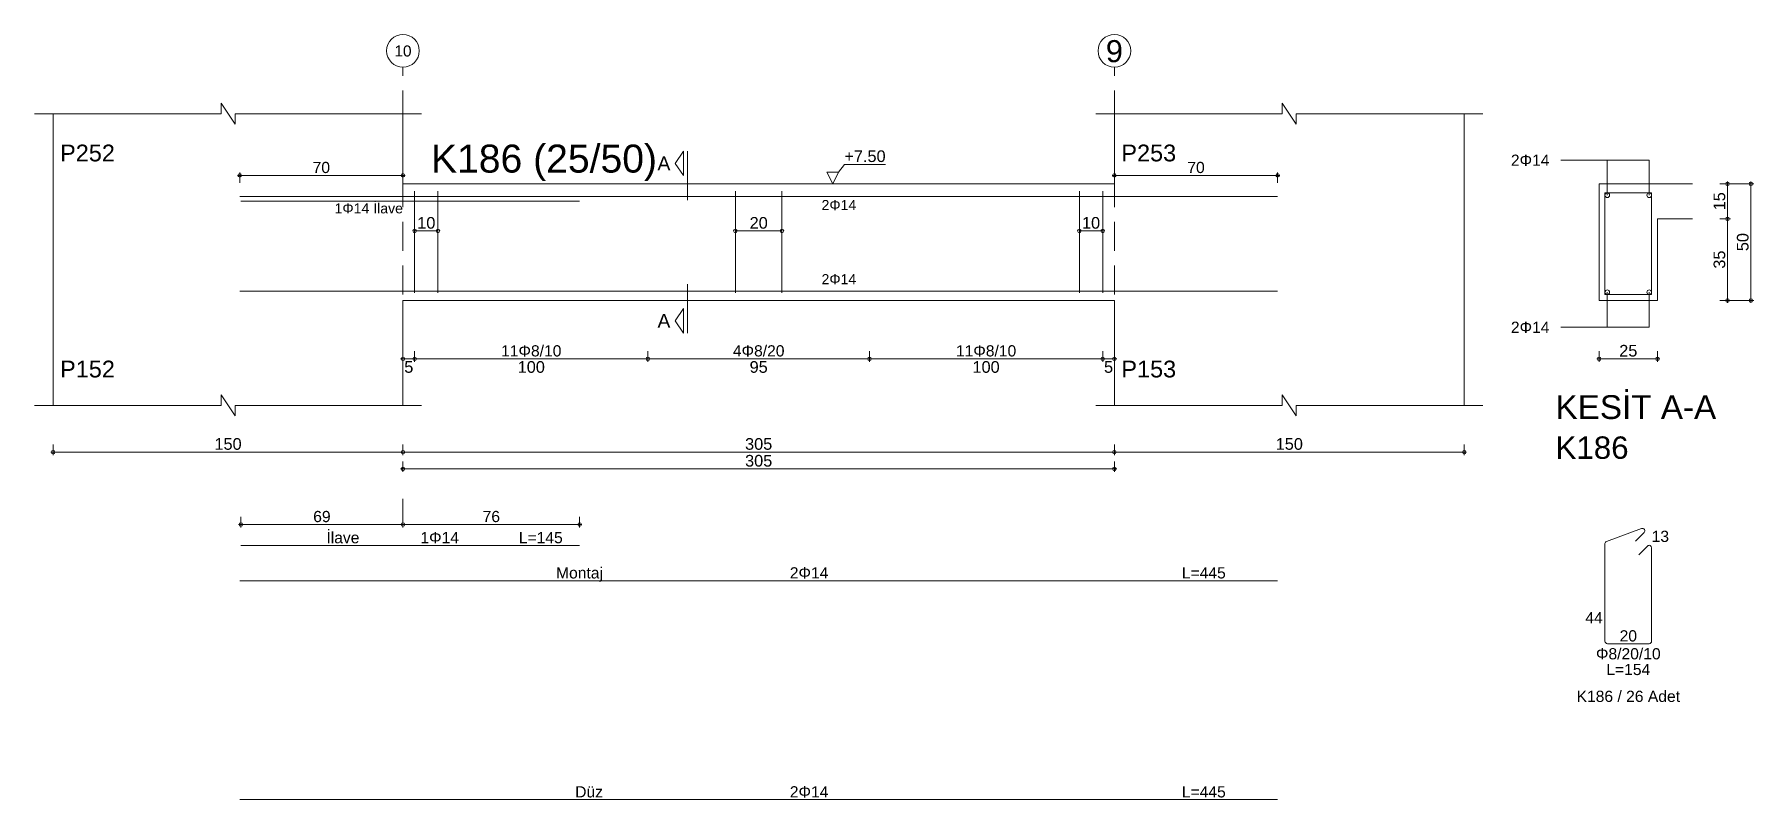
# Model space of a CAD drawing. Header units: millimetres. Extents: x 23801 to 80069, y 9628 to 14137.
# Drawn here: x 49971 to 51077, y 9701 to 10193 of the extents above; entities that cross this region are included whole.
import ezdxf

# ---------------------------------------------------------------- set-up
doc = ezdxf.new("R2010")
doc.units = ezdxf.units.MM
doc.linetypes.add('DASHDOT2', pattern=[12.7, 6.35, -3.175, 0, -3.175])
doc.linetypes.add('DASHED4', pattern=[18.75, 12.5, -6.25])
doc.layers.add('aks', color=251, linetype='DASHDOT2', lineweight=35)
for name, color, linetype in [('Donatı Topl. Uzun. Yazısı', 7, 'Continuous'), ('Donatı Uz. Yazısı', 7, 'Continuous'), ('Donatı Yazısı', 7, 'Continuous'), ('Donatı Çizgisi', 7, 'Continuous'), ('Kiriş', 7, 'Continuous'), ('Standart', 7, 'Continuous'), ('Ölçülendirme', 7, 'Continuous')]:
    doc.layers.add(name, color=color, linetype=linetype)
doc.styles.add('arial_1_18', font='arial.ttf', dxfattribs={"height": 0.2})

# ---------------------------------------------------------------- blocks, each defined once
blk = doc.blocks.new('IDE475Entity7446')
at = {"layer": 'aks', "color": 30, "linetype": 'DASHED4', "lineweight": 5}
for points in [[(26748.21, 1648.65), (26748.21, 1783.65)], [(27053.21, 1648.65), (27053.21, 1783.65)], [(26748.21, 1587.65), (26748.21, 1598.65)]]:
    blk.add_lwpolyline(points, dxfattribs=at)
at = {"layer": 'aks', "color": 1, "linetype": 'Continuous', "lineweight": 5}
for centre in [(26748.21, 1790.65), (27053.21, 1790.65)]:
    blk.add_circle(centre, 7, dxfattribs=at)
at = {"layer": 'Donatı Çizgisi', "color": 5, "linetype": 'Continuous', "lineweight": 5}
for points in [[(26678.21, 1728.25), (27123.21, 1728.25)], [(26678.71, 1726.25), (26823.96, 1726.25)], [(26753.21, 1686.85), (26753.21, 1730.45)], [(26763.21, 1686.85), (26763.21, 1730.45)], [(26890.71, 1686.85), (26890.71, 1730.45)], [(26910.71, 1686.85), (26910.71, 1730.45)], [(27038.21, 1686.85), (27038.21, 1730.45)], [(27048.21, 1686.85), (27048.21, 1730.45)], [(27263.55, 1686.15), (27263.55, 1729.75)], [(27263.55, 1729.75), (27283.55, 1729.75)], [(27283.55, 1686.15), (27283.55, 1729.75)], [(26678.21, 1687.65), (27123.21, 1687.65)], [(27263.55, 1686.15), (27283.55, 1686.15)], [(27264.22, 1580.39), (27279.22, 1585.86)], [(26678.71, 1578.65), (26823.96, 1578.65)], [(27263.55, 1537.57), (27263.55, 1579.44)], [(27276.65, 1580.54), (27280.29, 1584.18)], [(27278.03, 1574.63), (27281.8, 1578.41)], [(27283.55, 1537.57), (27283.55, 1577.69)], [(26678.21, 1563.55), (27123.21, 1563.55)], [(27264.57, 1536.55), (27282.53, 1536.55)], [(26678.21, 1469.7), (27123.21, 1469.7)]]:
    blk.add_lwpolyline(points, dxfattribs=at)
for centre in [(27264.55, 1728.75), (27282.55, 1728.75), (27264.55, 1687.15), (27282.55, 1687.15)]:
    blk.add_circle(centre, 1, dxfattribs=at)
for centre, start, end in [((27279.57, 1584.9), 315, 110), ((27264.57, 1579.44), 110, 180), ((27282.53, 1577.69), 0, 135), ((27264.57, 1537.57), 180, 270), ((27282.53, 1537.57), 270, 0)]:
    blk.add_arc(centre, 1.02, start, end, dxfattribs=at)
at = {"layer": 'Kiriş', "color": 1, "linetype": 'Continuous', "lineweight": 5}
for points in [[(26590.21, 1763.65), (26670.21, 1763.65)], [(26598.21, 1638.65), (26598.21, 1763.65)], [(26670.21, 1763.65), (26670.21, 1768.15)], [(26676.21, 1759.15), (26670.21, 1768.15)], [(26676.21, 1759.15), (26676.21, 1763.65)], [(26676.21, 1763.65), (26756.21, 1763.65)], [(26748.21, 1733.65), (26748.21, 1763.65)], [(27045.21, 1763.65), (27125.21, 1763.65)], [(27053.21, 1733.65), (27053.21, 1763.65)], [(27125.21, 1763.65), (27125.21, 1768.15)], [(27131.21, 1759.15), (27125.21, 1768.15)], [(27131.21, 1763.65), (27211.21, 1763.65)], [(27131.21, 1759.15), (27131.21, 1763.65)], [(27203.21, 1638.65), (27203.21, 1763.65)], [(26748.21, 1733.65), (27053.21, 1733.65)], [(27261.05, 1683.65), (27261.05, 1733.65)], [(27261.05, 1733.65), (27301.05, 1733.65)], [(27286.05, 1718.65), (27301.05, 1718.65)], [(27286.05, 1683.65), (27286.05, 1718.65)], [(26748.21, 1683.65), (27053.21, 1683.65)], [(26748.21, 1638.65), (26748.21, 1683.65)], [(27053.21, 1638.65), (27053.21, 1683.65)], [(27261.05, 1683.65), (27286.05, 1683.65)], [(26590.21, 1638.65), (26670.21, 1638.65)], [(26676.21, 1634.15), (26670.21, 1643.15)], [(26670.21, 1638.65), (26670.21, 1643.15)], [(26676.21, 1638.65), (26756.21, 1638.65)], [(26676.21, 1634.15), (26676.21, 1638.65)], [(27045.21, 1638.65), (27125.21, 1638.65)], [(27131.21, 1634.15), (27125.21, 1643.15)], [(27125.21, 1638.65), (27125.21, 1643.15)], [(27131.21, 1638.65), (27211.21, 1638.65)], [(27131.21, 1634.15), (27131.21, 1638.65)]]:
    blk.add_lwpolyline(points, dxfattribs=at)
at = {"layer": 'Ölçülendirme', "color": 1, "linetype": 'Continuous', "lineweight": 5}
for points in [[(26864.96, 1742.4), (26868.46, 1747.65)], [(26868.46, 1737.15), (26868.46, 1747.65)], [(26870.21, 1726.65), (26870.21, 1747.65)], [(26868.46, 1737.15), (26864.96, 1742.4)], [(26934.96, 1738.65), (26937.46, 1741.98)], [(26937.46, 1741.98), (26955.14, 1741.98)], [(27244.55, 1743.75), (27282.55, 1743.75)], [(27264.55, 1728.75), (27264.55, 1743.75)], [(27282.55, 1728.75), (27282.55, 1743.75)], [(26677.21, 1737.25), (26749.21, 1737.25)], [(26678.21, 1734), (26678.21, 1738.5)], [(26748.21, 1734), (26748.21, 1738.5)], [(26932.46, 1733.65), (26929.96, 1738.65)], [(26929.96, 1738.65), (26934.96, 1738.65)], [(26934.96, 1738.65), (26932.46, 1733.65)], [(26932.46, 1733.65), (26932.46, 1733.65)], [(27052.21, 1737.25), (27124.21, 1737.25)], [(27053.21, 1734), (27053.21, 1738.5)], [(27123.21, 1734), (27123.21, 1738.5)], [(27312.8, 1733.65), (27327.3, 1733.65)], [(27316.05, 1682.65), (27316.05, 1734.65)], [(27326.05, 1682.65), (27326.05, 1734.65)], [(27312.8, 1718.65), (27317.3, 1718.65)], [(26753.21, 1713.45), (26763.21, 1713.45)], [(26890.71, 1713.45), (26910.71, 1713.45)], [(27038.21, 1713.45), (27048.21, 1713.45)], [(26870.21, 1669.65), (26870.21, 1690.65)], [(27264.55, 1672.15), (27264.55, 1687.15)], [(27282.55, 1672.15), (27282.55, 1687.15)], [(27312.8, 1683.65), (27327.3, 1683.65)], [(26864.96, 1674.9), (26868.46, 1680.15)], [(26868.46, 1669.65), (26864.96, 1674.9)], [(26868.46, 1669.65), (26868.46, 1680.15)], [(27244.55, 1672.15), (27282.55, 1672.15)], [(26747.21, 1658.65), (27054.21, 1658.65)], [(26748.21, 1657.4), (26748.21, 1661.9)], [(26753.21, 1657.4), (26753.21, 1661.9)], [(26853.21, 1657.4), (26853.21, 1661.9)], [(26948.21, 1657.4), (26948.21, 1661.9)], [(27048.21, 1657.4), (27048.21, 1661.9)], [(27053.21, 1657.4), (27053.21, 1661.9)], [(27260.05, 1658.65), (27287.05, 1658.65)], [(27261.05, 1657.4), (27261.05, 1661.9)], [(27286.05, 1657.4), (27286.05, 1661.9)], [(26598.21, 1617.4), (26598.21, 1621.9)], [(26748.21, 1617.4), (26748.21, 1621.9)], [(27053.21, 1617.4), (27053.21, 1621.9)], [(27203.21, 1617.4), (27203.21, 1621.9)], [(26597.21, 1618.65), (27204.21, 1618.65)], [(26748.21, 1610.2), (26748.21, 1614.7)], [(27053.21, 1610.2), (27053.21, 1614.7)], [(26747.21, 1611.45), (27054.21, 1611.45)], [(26677.71, 1587.65), (26749.21, 1587.65)], [(26678.71, 1586.4), (26678.71, 1590.9)], [(26747.21, 1587.65), (26824.96, 1587.65)], [(26748.21, 1586.4), (26748.21, 1590.9)], [(26748.21, 1586.4), (26748.21, 1590.9)], [(26823.96, 1586.4), (26823.96, 1590.9)]]:
    blk.add_lwpolyline(points, dxfattribs=at)
for centre in [(26678.21, 1737.25), (26748.21, 1737.25), (27053.21, 1737.25), (27123.21, 1737.25), (27316.05, 1733.65), (27326.05, 1733.65), (27316.05, 1718.65), (26753.21, 1713.45), (26763.21, 1713.45), (26890.71, 1713.45), (26910.71, 1713.45), (27038.21, 1713.45), (27048.21, 1713.45), (27316.05, 1683.65), (27326.05, 1683.65), (26748.21, 1658.65), (26753.21, 1658.65), (26753.21, 1658.65), (26853.21, 1658.65), (26853.21, 1658.65), (26948.21, 1658.65), (26948.21, 1658.65), (27048.21, 1658.65), (27048.21, 1658.65), (27053.21, 1658.65), (27261.05, 1658.65), (27286.05, 1658.65), (26598.21, 1618.65), (26748.21, 1618.65), (26748.21, 1618.65), (27053.21, 1618.65), (27053.21, 1618.65), (27203.21, 1618.65), (26748.21, 1611.45), (27053.21, 1611.45), (26678.71, 1587.65), (26748.21, 1587.65), (26748.21, 1587.65), (26823.96, 1587.65)]:
    blk.add_circle(centre, 0.75, dxfattribs=at)
at = {"layer": 'aks', "color": 1, "linetype": 'Continuous', "lineweight": 5, "style": 'arial_1_18'}
for s, height, p in [('10', 4.725, (26744.54, 1788.21)), ('9', 9.45, (27049.54, 1785.77))]:
    blk.add_text(s, height=height, dxfattribs=at).set_placement(p)
at = {"layer": 'Donatı Topl. Uzun. Yazısı', "color": 1, "linetype": 'Continuous', "lineweight": 5, "style": 'arial_1_18'}
for s, p in [('L=145', (26797.87, 1579.61)), ('L=445', (27082.13, 1564.51)), ('L=154', (27264.13, 1523.11)), ('L=445', (27082.13, 1470.66))]:
    blk.add_text(s, height=4.8, dxfattribs=at).set_placement(p)
at = {"layer": 'Donatı Uz. Yazısı', "color": 1, "linetype": 'Continuous', "lineweight": 5, "style": 'arial_1_18'}
for s, p in [('13', (27283.55, 1580.15)), ('44', (27255.13, 1545.27)), ('20', (27269.82, 1537.51))]:
    blk.add_text(s, height=4.8, dxfattribs=at).set_placement(p)
at = {"layer": 'Donatı Yazısı', "color": 5, "linetype": 'Continuous', "lineweight": 5, "style": 'arial_1_18'}
for s, height, p in [('2Φ14', 4.8, (27223.21, 1741.35)), ('1Φ14 İlave', 4.32, (26718.9, 1720.97)), ('2Φ14', 4.8, (27223.21, 1669.75)), ('1Φ14', 4.8, (26755.69, 1579.61)), ('2Φ14', 4.8, (26914.06, 1564.51)), ('Φ8/20/10', 4.8, (27259.69, 1529.83)), ('K186 / 26 Adet', 4.8, (27251.36, 1511.59)), ('2Φ14', 4.8, (26914.06, 1470.66))]:
    blk.add_text(s, height=height, dxfattribs=at).set_placement(p)
for p in [(26927.67, 1722.37), (26927.67, 1690.61)]:
    blk.add_text('2Φ14', height=4.32, rotation=360, dxfattribs=at).set_placement(p)
at = {"layer": 'Donatı Yazısı', "color": 1, "linetype": 'Continuous', "lineweight": 5, "style": 'arial_1_18'}
for s, p in [('İlave', (26715.38, 1579.61)), ('Montaj', (26813.83, 1564.51)), ('Düz', (26822.04, 1470.66))]:
    blk.add_text(s, height=4.8, dxfattribs=at).set_placement(p)
at = {"layer": 'Kiriş', "color": 1, "linetype": 'Continuous', "lineweight": 5, "style": 'arial_1_18'}
for s, height, p in [('P252', 7.2, (26601.21, 1743.25)), ('K186 (25/50)', 12, (26760.21, 1738.45)), ('P253', 7.2, (27056.21, 1743.25)), ('P152', 7.2, (26601.21, 1650.65)), ('P153', 7.2, (27056.21, 1650.65)), ('KESİT A-A', 10.2, (27242.35, 1632.85)), ('K186', 9.6, (27242.35, 1615.77))]:
    blk.add_text(s, height=height, dxfattribs=at).set_placement(p)
at = {"layer": 'Ölçülendirme', "color": 1, "linetype": 'Continuous', "lineweight": 5, "style": 'arial_1_18'}
for s, height, p in [('+7.50', 5, (26937.46, 1742.98)), ('70', 4.8, (26709.48, 1738.25)), ('A', 5.95, (26857.32, 1739.42)), ('70', 4.8, (27084.48, 1738.25)), ('A', 5.95, (26857.32, 1671.92)), ('25', 5, (27269.66, 1659.61)), ('5', 5, (26748.77, 1652.65)), ('100', 5, (26797.39, 1652.65)), ('95', 5, (26896.83, 1652.65)), ('100', 5, (26992.38, 1652.65)), ('5', 5, (27048.77, 1652.65)), ('150', 5, (26667.38, 1619.65)), ('305', 5, (26894.88, 1619.65)), ('150', 5, (27122.38, 1619.65)), ('305', 5, (26894.88, 1612.45))]:
    blk.add_text(s, height=height, dxfattribs=at).set_placement(p)
for s, rotation, p in [('15', 90, (27315.09, 1722.27)), ('10', 360, (26754.33, 1714.41)), ('20', 360, (26896.83, 1714.41)), ('10', 360, (27039.33, 1714.41)), ('50', 90, (27325.09, 1704.77)), ('35', 90, (27315.09, 1697.27))]:
    blk.add_text(s, height=5, rotation=rotation, dxfattribs=at).set_placement(p)
at = {"layer": 'Ölçülendirme', "color": 5, "linetype": 'Continuous', "lineweight": 5, "style": 'arial_1_18'}
for s, p in [('11Φ8/10', (26790.28, 1659.65)), ('4Φ8/20', (26889.65, 1659.65)), ('11Φ8/10', (26985.28, 1659.65)), ('69', (26709.73, 1588.65)), ('76', (26782.36, 1588.65))]:
    blk.add_text(s, height=4.8, dxfattribs=at).set_placement(p)

msp = doc.modelspace()

# ---------------------------------------------------------------- block references
at = {"layer": 'Standart', "xscale": 1.5, "yscale": 1.5, "zscale": 1.5}
msp.add_blockref('IDE475Entity7446', (10086.1, 7496.9), dxfattribs=at)

doc.saveas('drawing.dxf')
